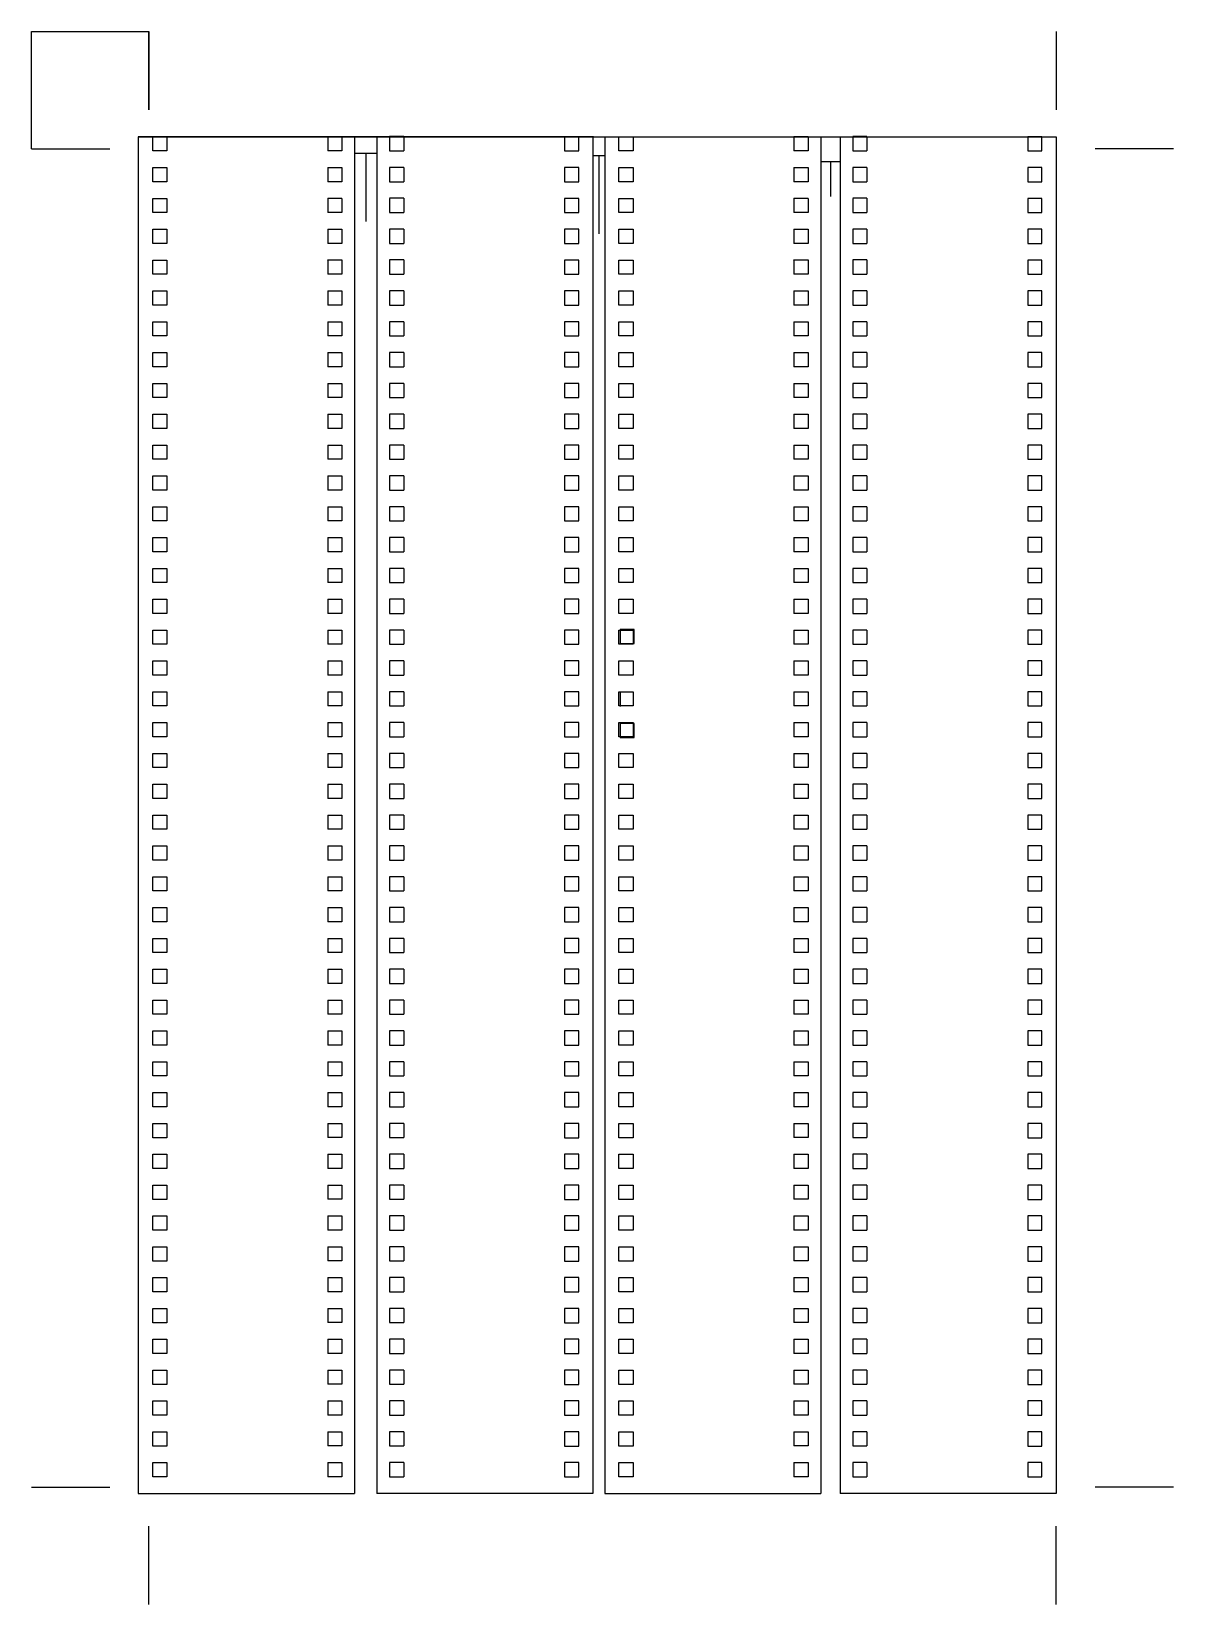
# Model space of a CAD drawing. Header units: millimetres. Extents: x 12 to 198, y -276 to -21.
import ezdxf

# ---------------------------------------------------------------- set-up
doc = ezdxf.new("R2010")
doc.units = ezdxf.units.MM
doc.linetypes.add('CENTERX2', pattern=[20.32, 12.7, -2.54, 2.54, -2.54])

msp = doc.modelspace()

# ---------------------------------------------------------------- linework, layer by layer
at = {"color": 7, "linetype": 'Continuous'}
for p, q in [((12.5, -40.34), (12.5, -21.29)), ((12.5, -21.29), (31.55, -21.29)), ((31.55, -21.29), (31.55, -33.99)), ((31.55, -33.99), (31.55, -21.29)), ((178.71, -21.29), (178.71, -33.99)), ((12.5, -40.34), (25.2, -40.34)), ((12.5, -40.34), (25.2, -40.34)), ((103.66, -38.37), (29.79, -38.37)), ((29.79, -38.37), (64.9, -38.37)), ((29.79, -38.37), (29.79, -58.37)), ((29.79, -38.37), (176.22, -38.37)), ((29.79, -38.37), (29.79, -258.37)), ((32.18, -38.37), (34.48, -38.37)), ((32.18, -38.37), (34.48, -38.37)), ((32.18, -40.67), (32.18, -38.37)), ((32.18, -38.37), (34.48, -38.37)), ((32.18, -38.37), (34.48, -38.37)), ((34.48, -40.67), (32.18, -40.67)), ((34.48, -38.37), (34.48, -40.67)), ((60.56, -38.37), (60.56, -38.35)), ((60.56, -38.35), (60.56, -40.65)), ((60.56, -38.37), (60.56, -38.35)), ((60.56, -38.35), (62.86, -38.35)), ((62.86, -40.65), (60.56, -40.65)), ((62.86, -38.35), (62.86, -38.37)), ((62.86, -38.37), (62.86, -40.65)), ((64.9, -38.37), (64.9, -58.37)), ((64.9, -38.37), (64.9, -258.37)), ((64.9, -38.37), (68.54, -38.37)), ((64.9, -38.37), (64.9, -41.04)), ((68.54, -38.37), (68.54, -258.37)), ((68.54, -38.37), (68.54, -41.04)), ((70.58, -38.35), (70.58, -38.37)), ((72.88, -38.35), (70.58, -38.35)), ((70.58, -38.37), (70.58, -40.65)), ((70.58, -40.65), (72.88, -40.65)), ((72.88, -38.37), (72.88, -38.35)), ((72.88, -38.35), (72.88, -40.65)), ((72.88, -38.37), (72.88, -38.35)), ((101.27, -38.37), (98.97, -38.37)), ((98.97, -38.37), (98.97, -40.67)), ((101.27, -38.37), (98.97, -38.37)), ((101.27, -38.37), (98.97, -38.37)), ((101.27, -38.37), (98.97, -38.37)), ((98.97, -40.67), (101.27, -40.67)), ((101.27, -40.67), (101.27, -38.37)), ((103.54, -38.37), (103.54, -258.37)), ((103.54, -38.37), (105.52, -38.37)), ((105.52, -38.37), (105.52, -258.37)), ((105.52, -38.37), (105.52, -41.4)), ((107.8, -38.37), (110.1, -38.37)), ((107.8, -38.37), (110.1, -38.37)), ((107.8, -40.67), (107.8, -38.37)), ((107.8, -38.37), (110.1, -38.37)), ((107.8, -38.37), (110.1, -38.37)), ((110.1, -40.67), (107.8, -40.67)), ((110.1, -38.37), (110.1, -40.67)), ((136.19, -38.37), (136.19, -38.35)), ((136.19, -38.35), (136.19, -40.65)), ((136.19, -38.37), (136.19, -38.35)), ((136.19, -38.35), (138.49, -38.35)), ((138.49, -40.65), (136.19, -40.65)), ((138.49, -38.35), (138.49, -38.37)), ((138.49, -38.37), (138.49, -40.65)), ((140.52, -38.37), (143.69, -38.37)), ((140.52, -38.37), (140.52, -42.37)), ((140.52, -38.37), (140.52, -258.37)), ((140.52, -38.37), (143.69, -38.37)), ((143.69, -38.37), (143.69, -42.37)), ((143.69, -38.37), (143.69, -258.37)), ((143.69, -38.37), (143.69, -40.5)), ((145.72, -38.35), (145.72, -38.37)), ((148.02, -38.35), (145.72, -38.35)), ((145.72, -38.37), (145.72, -40.65)), ((145.72, -40.65), (148.02, -40.65)), ((148.02, -38.37), (148.02, -38.35)), ((148.02, -38.35), (148.02, -40.65)), ((148.02, -38.37), (148.02, -38.35)), ((176.41, -38.37), (174.11, -38.37)), ((174.11, -38.37), (174.11, -40.67)), ((176.41, -38.37), (174.11, -38.37)), ((176.41, -38.37), (174.11, -38.37)), ((176.41, -38.37), (174.11, -38.37)), ((174.11, -40.67), (176.41, -40.67)), ((176.22, -38.37), (178.71, -38.37)), ((176.41, -40.67), (176.41, -38.37)), ((178.71, -38.37), (178.71, -258.37)), ((197.76, -40.34), (185.06, -40.34)), ((60.56, -43.35), (60.56, -45.65)), ((60.56, -43.35), (62.86, -43.35)), ((64.9, -41.04), (68.54, -41.04)), ((72.88, -43.35), (70.58, -43.35)), ((72.88, -43.35), (72.88, -45.65)), ((103.54, -41.4), (105.52, -41.4)), ((136.19, -43.35), (136.19, -45.65)), ((136.19, -43.35), (138.49, -43.35)), ((140.52, -42.37), (143.69, -42.37)), ((148.02, -43.35), (145.72, -43.35)), ((148.02, -43.35), (148.02, -45.65)), ((32.18, -45.67), (32.18, -43.37)), ((32.18, -43.37), (34.48, -43.37)), ((34.48, -45.67), (32.18, -45.67)), ((34.48, -43.37), (34.48, -45.67)), ((62.86, -45.65), (60.56, -45.65)), ((62.86, -43.37), (62.86, -45.65)), ((70.58, -43.37), (70.58, -45.65)), ((70.58, -45.65), (72.88, -45.65)), ((101.27, -43.37), (98.97, -43.37)), ((98.97, -43.37), (98.97, -45.67)), ((98.97, -45.67), (101.27, -45.67)), ((101.27, -45.67), (101.27, -43.37)), ((107.8, -45.67), (107.8, -43.37)), ((107.8, -43.37), (110.1, -43.37)), ((110.1, -45.67), (107.8, -45.67)), ((110.1, -43.37), (110.1, -45.67)), ((138.49, -45.65), (136.19, -45.65)), ((138.49, -43.37), (138.49, -45.65)), ((145.72, -43.37), (145.72, -45.65)), ((145.72, -45.65), (148.02, -45.65)), ((176.41, -43.37), (174.11, -43.37)), ((174.11, -43.37), (174.11, -45.67)), ((174.11, -45.67), (176.41, -45.67)), ((176.41, -45.67), (176.41, -43.37)), ((32.18, -50.67), (32.18, -48.37)), ((32.18, -48.37), (34.48, -48.37)), ((34.48, -48.37), (34.48, -50.67)), ((60.56, -48.35), (60.56, -50.65)), ((60.56, -48.35), (62.86, -48.35)), ((62.86, -48.37), (62.86, -50.65)), ((72.88, -48.35), (70.58, -48.35)), ((70.58, -48.37), (70.58, -50.65)), ((72.88, -48.35), (72.88, -50.65)), ((101.27, -48.37), (98.97, -48.37)), ((98.97, -48.37), (98.97, -50.67)), ((101.27, -50.67), (101.27, -48.37)), ((107.8, -50.67), (107.8, -48.37)), ((107.8, -48.37), (110.1, -48.37)), ((110.1, -48.37), (110.1, -50.67)), ((136.19, -48.35), (136.19, -50.65)), ((136.19, -48.35), (138.49, -48.35)), ((138.49, -48.37), (138.49, -50.65)), ((148.02, -48.35), (145.72, -48.35)), ((145.72, -48.37), (145.72, -50.65)), ((148.02, -48.35), (148.02, -50.65)), ((176.41, -48.37), (174.11, -48.37)), ((174.11, -48.37), (174.11, -50.67)), ((176.41, -50.67), (176.41, -48.37)), ((34.48, -50.67), (32.18, -50.67)), ((62.86, -50.65), (60.56, -50.65)), ((70.58, -50.65), (72.88, -50.65)), ((98.97, -50.67), (101.27, -50.67)), ((110.1, -50.67), (107.8, -50.67)), ((138.49, -50.65), (136.19, -50.65)), ((145.72, -50.65), (148.02, -50.65)), ((174.11, -50.67), (176.41, -50.67)), ((32.18, -55.67), (32.18, -53.37)), ((32.18, -53.37), (34.48, -53.37)), ((34.48, -53.37), (34.48, -55.67)), ((60.56, -53.35), (60.56, -55.65)), ((60.56, -53.35), (62.86, -53.35)), ((62.86, -53.37), (62.86, -55.65)), ((72.88, -53.35), (70.58, -53.35)), ((70.58, -53.37), (70.58, -55.65)), ((72.88, -53.35), (72.88, -55.65)), ((101.27, -53.37), (98.97, -53.37)), ((98.97, -53.37), (98.97, -55.67)), ((101.27, -55.67), (101.27, -53.37)), ((107.8, -55.67), (107.8, -53.37)), ((107.8, -53.37), (110.1, -53.37)), ((110.1, -53.37), (110.1, -55.67)), ((136.19, -53.35), (136.19, -55.65)), ((136.19, -53.35), (138.49, -53.35)), ((138.49, -53.37), (138.49, -55.65)), ((148.02, -53.35), (145.72, -53.35)), ((145.72, -53.37), (145.72, -55.65)), ((148.02, -53.35), (148.02, -55.65)), ((176.41, -53.37), (174.11, -53.37)), ((174.11, -53.37), (174.11, -55.67)), ((176.41, -55.67), (176.41, -53.37)), ((34.48, -55.67), (32.18, -55.67)), ((62.86, -55.65), (60.56, -55.65)), ((70.58, -55.65), (72.88, -55.65)), ((98.97, -55.67), (101.27, -55.67)), ((110.1, -55.67), (107.8, -55.67)), ((138.49, -55.65), (136.19, -55.65)), ((145.72, -55.65), (148.02, -55.65)), ((174.11, -55.67), (176.41, -55.67)), ((32.18, -58.37), (34.48, -58.37)), ((32.18, -58.37), (34.48, -58.37)), ((32.18, -60.67), (32.18, -58.37)), ((32.18, -58.37), (34.48, -58.37)), ((32.18, -58.37), (34.48, -58.37)), ((34.48, -58.37), (34.48, -60.67)), ((60.56, -58.37), (60.56, -58.35)), ((60.56, -58.35), (60.56, -60.65)), ((60.56, -58.37), (60.56, -58.35)), ((60.56, -58.35), (62.86, -58.35)), ((62.86, -58.35), (62.86, -58.37)), ((62.86, -58.37), (62.86, -60.65)), ((70.58, -58.35), (70.58, -58.37)), ((72.88, -58.35), (70.58, -58.35)), ((70.58, -58.37), (70.58, -60.65)), ((72.88, -58.37), (72.88, -58.35)), ((72.88, -58.35), (72.88, -60.65)), ((72.88, -58.37), (72.88, -58.35)), ((101.27, -58.37), (98.97, -58.37)), ((98.97, -58.37), (98.97, -60.67)), ((101.27, -58.37), (98.97, -58.37)), ((101.27, -58.37), (98.97, -58.37)), ((101.27, -58.37), (98.97, -58.37)), ((101.27, -60.67), (101.27, -58.37)), ((107.8, -58.37), (110.1, -58.37)), ((107.8, -58.37), (110.1, -58.37)), ((107.8, -60.67), (107.8, -58.37)), ((107.8, -58.37), (110.1, -58.37)), ((107.8, -58.37), (110.1, -58.37)), ((110.1, -58.37), (110.1, -60.67)), ((136.19, -58.37), (136.19, -58.35)), ((136.19, -58.35), (136.19, -60.65)), ((136.19, -58.37), (136.19, -58.35)), ((136.19, -58.35), (138.49, -58.35)), ((138.49, -58.35), (138.49, -58.37)), ((138.49, -58.37), (138.49, -60.65)), ((145.72, -58.35), (145.72, -58.37)), ((148.02, -58.35), (145.72, -58.35)), ((145.72, -58.37), (145.72, -60.65)), ((148.02, -58.37), (148.02, -58.35)), ((148.02, -58.35), (148.02, -60.65)), ((148.02, -58.37), (148.02, -58.35)), ((176.41, -58.37), (174.11, -58.37)), ((174.11, -58.37), (174.11, -60.67)), ((176.41, -58.37), (174.11, -58.37)), ((176.41, -58.37), (174.11, -58.37)), ((176.41, -58.37), (174.11, -58.37)), ((176.41, -60.67), (176.41, -58.37)), ((34.48, -60.67), (32.18, -60.67)), ((62.86, -60.65), (60.56, -60.65)), ((70.58, -60.65), (72.88, -60.65)), ((98.97, -60.67), (101.27, -60.67)), ((110.1, -60.67), (107.8, -60.67)), ((138.49, -60.65), (136.19, -60.65)), ((145.72, -60.65), (148.02, -60.65)), ((174.11, -60.67), (176.41, -60.67)), ((32.18, -65.67), (32.18, -63.37)), ((32.18, -63.37), (34.48, -63.37)), ((34.48, -63.37), (34.48, -65.67)), ((60.56, -63.35), (60.56, -65.65)), ((60.56, -63.35), (62.86, -63.35)), ((62.86, -63.37), (62.86, -65.65)), ((72.88, -63.35), (70.58, -63.35)), ((70.58, -63.37), (70.58, -65.65)), ((72.88, -63.35), (72.88, -65.65)), ((101.27, -63.37), (98.97, -63.37)), ((98.97, -63.37), (98.97, -65.67)), ((101.27, -65.67), (101.27, -63.37)), ((107.8, -65.67), (107.8, -63.37)), ((107.8, -63.37), (110.1, -63.37)), ((110.1, -63.37), (110.1, -65.67)), ((136.19, -63.35), (136.19, -65.65)), ((136.19, -63.35), (138.49, -63.35)), ((138.49, -63.37), (138.49, -65.65)), ((148.02, -63.35), (145.72, -63.35)), ((145.72, -63.37), (145.72, -65.65)), ((148.02, -63.35), (148.02, -65.65)), ((176.41, -63.37), (174.11, -63.37)), ((174.11, -63.37), (174.11, -65.67)), ((176.41, -65.67), (176.41, -63.37)), ((34.48, -65.67), (32.18, -65.67)), ((62.86, -65.65), (60.56, -65.65)), ((70.58, -65.65), (72.88, -65.65)), ((98.97, -65.67), (101.27, -65.67)), ((110.1, -65.67), (107.8, -65.67)), ((138.49, -65.65), (136.19, -65.65)), ((145.72, -65.65), (148.02, -65.65)), ((174.11, -65.67), (176.41, -65.67)), ((32.18, -70.67), (32.18, -68.37)), ((32.18, -68.37), (34.48, -68.37)), ((34.48, -68.37), (34.48, -70.67)), ((60.56, -68.35), (60.56, -70.65)), ((60.56, -68.35), (62.86, -68.35)), ((62.86, -68.37), (62.86, -70.65)), ((72.88, -68.35), (70.58, -68.35)), ((70.58, -68.37), (70.58, -70.65)), ((72.88, -68.35), (72.88, -70.65)), ((101.27, -68.37), (98.97, -68.37)), ((98.97, -68.37), (98.97, -70.67)), ((101.27, -70.67), (101.27, -68.37)), ((107.8, -70.67), (107.8, -68.37)), ((107.8, -68.37), (110.1, -68.37)), ((110.1, -68.37), (110.1, -70.67)), ((136.19, -68.35), (136.19, -70.65)), ((136.19, -68.35), (138.49, -68.35)), ((138.49, -68.37), (138.49, -70.65)), ((148.02, -68.35), (145.72, -68.35)), ((145.72, -68.37), (145.72, -70.65)), ((148.02, -68.35), (148.02, -70.65)), ((176.41, -68.37), (174.11, -68.37)), ((174.11, -68.37), (174.11, -70.67)), ((176.41, -70.67), (176.41, -68.37)), ((34.48, -70.67), (32.18, -70.67)), ((62.86, -70.65), (60.56, -70.65)), ((70.58, -70.65), (72.88, -70.65)), ((98.97, -70.67), (101.27, -70.67)), ((110.1, -70.67), (107.8, -70.67)), ((138.49, -70.65), (136.19, -70.65)), ((145.72, -70.65), (148.02, -70.65)), ((174.11, -70.67), (176.41, -70.67)), ((32.18, -75.67), (32.18, -73.37)), ((32.18, -73.37), (34.48, -73.37)), ((34.48, -73.37), (34.48, -75.67)), ((60.56, -73.35), (60.56, -75.65)), ((60.56, -73.35), (62.86, -73.35)), ((62.86, -73.37), (62.86, -75.65)), ((72.88, -73.35), (70.58, -73.35)), ((70.58, -73.37), (70.58, -75.65)), ((72.88, -73.35), (72.88, -75.65)), ((101.27, -73.37), (98.97, -73.37)), ((98.97, -73.37), (98.97, -75.67)), ((101.27, -75.67), (101.27, -73.37)), ((107.8, -75.67), (107.8, -73.37)), ((107.8, -73.37), (110.1, -73.37)), ((110.1, -73.37), (110.1, -75.67)), ((136.19, -73.35), (136.19, -75.65)), ((136.19, -73.35), (138.49, -73.35)), ((138.49, -73.37), (138.49, -75.65)), ((148.02, -73.35), (145.72, -73.35)), ((145.72, -73.37), (145.72, -75.65)), ((148.02, -73.35), (148.02, -75.65)), ((176.41, -73.37), (174.11, -73.37)), ((174.11, -73.37), (174.11, -75.67)), ((176.41, -75.67), (176.41, -73.37)), ((34.48, -75.67), (32.18, -75.67)), ((62.86, -75.65), (60.56, -75.65)), ((70.58, -75.65), (72.88, -75.65)), ((98.97, -75.67), (101.27, -75.67)), ((110.1, -75.67), (107.8, -75.67)), ((138.49, -75.65), (136.19, -75.65)), ((145.72, -75.65), (148.02, -75.65)), ((174.11, -75.67), (176.41, -75.67)), ((32.18, -78.37), (34.48, -78.37)), ((32.18, -78.37), (34.48, -78.37)), ((32.18, -80.67), (32.18, -78.37)), ((32.18, -78.37), (34.48, -78.37)), ((32.18, -78.37), (34.48, -78.37)), ((34.48, -78.37), (34.48, -80.67)), ((60.56, -78.37), (60.56, -78.35)), ((60.56, -78.35), (60.56, -80.65)), ((60.56, -78.37), (60.56, -78.35)), ((60.56, -78.35), (62.86, -78.35)), ((62.86, -78.35), (62.86, -78.37)), ((62.86, -78.37), (62.86, -80.65)), ((70.58, -78.35), (70.58, -78.37)), ((72.88, -78.35), (70.58, -78.35)), ((70.58, -78.37), (70.58, -80.65)), ((72.88, -78.37), (72.88, -78.35)), ((72.88, -78.35), (72.88, -80.65)), ((72.88, -78.37), (72.88, -78.35)), ((101.27, -78.37), (98.97, -78.37)), ((98.97, -78.37), (98.97, -80.67)), ((101.27, -78.37), (98.97, -78.37)), ((101.27, -78.37), (98.97, -78.37)), ((101.27, -78.37), (98.97, -78.37)), ((101.27, -80.67), (101.27, -78.37)), ((107.8, -78.37), (110.1, -78.37)), ((107.8, -78.37), (110.1, -78.37)), ((107.8, -80.67), (107.8, -78.37)), ((107.8, -78.37), (110.1, -78.37)), ((107.8, -78.37), (110.1, -78.37)), ((110.1, -78.37), (110.1, -80.67)), ((136.19, -78.37), (136.19, -78.35)), ((136.19, -78.35), (136.19, -80.65)), ((136.19, -78.37), (136.19, -78.35)), ((136.19, -78.35), (138.49, -78.35)), ((138.49, -78.35), (138.49, -78.37)), ((138.49, -78.37), (138.49, -80.65)), ((145.72, -78.35), (145.72, -78.37)), ((148.02, -78.35), (145.72, -78.35)), ((145.72, -78.37), (145.72, -80.65)), ((148.02, -78.37), (148.02, -78.35)), ((148.02, -78.35), (148.02, -80.65)), ((148.02, -78.37), (148.02, -78.35)), ((176.41, -78.37), (174.11, -78.37)), ((174.11, -78.37), (174.11, -80.67)), ((176.41, -78.37), (174.11, -78.37)), ((176.41, -78.37), (174.11, -78.37)), ((176.41, -78.37), (174.11, -78.37)), ((176.41, -80.67), (176.41, -78.37)), ((34.48, -80.67), (32.18, -80.67)), ((62.86, -80.65), (60.56, -80.65)), ((70.58, -80.65), (72.88, -80.65)), ((98.97, -80.67), (101.27, -80.67)), ((110.1, -80.67), (107.8, -80.67)), ((138.49, -80.65), (136.19, -80.65)), ((145.72, -80.65), (148.02, -80.65)), ((174.11, -80.67), (176.41, -80.67)), ((32.18, -85.67), (32.18, -83.37)), ((32.18, -83.37), (34.48, -83.37)), ((34.48, -83.37), (34.48, -85.67)), ((60.56, -83.35), (60.56, -85.65)), ((60.56, -83.35), (62.86, -83.35)), ((62.86, -83.37), (62.86, -85.65)), ((72.88, -83.35), (70.58, -83.35)), ((70.58, -83.37), (70.58, -85.65)), ((72.88, -83.35), (72.88, -85.65)), ((101.27, -83.37), (98.97, -83.37)), ((98.97, -83.37), (98.97, -85.67)), ((101.27, -85.67), (101.27, -83.37)), ((107.8, -85.67), (107.8, -83.37)), ((107.8, -83.37), (110.1, -83.37)), ((110.1, -83.37), (110.1, -85.67)), ((136.19, -83.35), (136.19, -85.65)), ((136.19, -83.35), (138.49, -83.35)), ((138.49, -83.37), (138.49, -85.65)), ((148.02, -83.35), (145.72, -83.35)), ((145.72, -83.37), (145.72, -85.65)), ((148.02, -83.35), (148.02, -85.65)), ((176.41, -83.37), (174.11, -83.37)), ((174.11, -83.37), (174.11, -85.67)), ((176.41, -85.67), (176.41, -83.37)), ((34.48, -85.67), (32.18, -85.67)), ((62.86, -85.65), (60.56, -85.65)), ((70.58, -85.65), (72.88, -85.65)), ((98.97, -85.67), (101.27, -85.67)), ((110.1, -85.67), (107.8, -85.67)), ((138.49, -85.65), (136.19, -85.65)), ((145.72, -85.65), (148.02, -85.65)), ((174.11, -85.67), (176.41, -85.67)), ((32.18, -90.67), (32.18, -88.37)), ((32.18, -88.37), (34.48, -88.37)), ((34.48, -88.37), (34.48, -90.67)), ((60.56, -88.35), (60.56, -90.65)), ((60.56, -88.35), (62.86, -88.35)), ((62.86, -88.37), (62.86, -90.65)), ((72.88, -88.35), (70.58, -88.35)), ((70.58, -88.37), (70.58, -90.65)), ((72.88, -88.35), (72.88, -90.65)), ((101.27, -88.37), (98.97, -88.37)), ((98.97, -88.37), (98.97, -90.67)), ((101.27, -90.67), (101.27, -88.37)), ((107.8, -90.67), (107.8, -88.37)), ((107.8, -88.37), (110.1, -88.37)), ((110.1, -88.37), (110.1, -90.67)), ((136.19, -88.35), (136.19, -90.65)), ((136.19, -88.35), (138.49, -88.35)), ((138.49, -88.37), (138.49, -90.65)), ((148.02, -88.35), (145.72, -88.35)), ((145.72, -88.37), (145.72, -90.65)), ((148.02, -88.35), (148.02, -90.65)), ((176.41, -88.37), (174.11, -88.37)), ((174.11, -88.37), (174.11, -90.67)), ((176.41, -90.67), (176.41, -88.37)), ((34.48, -90.67), (32.18, -90.67)), ((62.86, -90.65), (60.56, -90.65)), ((70.58, -90.65), (72.88, -90.65)), ((98.97, -90.67), (101.27, -90.67)), ((110.1, -90.67), (107.8, -90.67)), ((138.49, -90.65), (136.19, -90.65)), ((145.72, -90.65), (148.02, -90.65)), ((174.11, -90.67), (176.41, -90.67)), ((32.18, -95.67), (32.18, -93.37)), ((32.18, -93.37), (34.48, -93.37)), ((34.48, -93.37), (34.48, -95.67)), ((60.56, -93.35), (60.56, -95.65)), ((60.56, -93.35), (62.86, -93.35)), ((62.86, -93.37), (62.86, -95.65)), ((72.88, -93.35), (70.58, -93.35)), ((70.58, -93.37), (70.58, -95.65)), ((72.88, -93.35), (72.88, -95.65)), ((101.27, -93.37), (98.97, -93.37)), ((98.97, -93.37), (98.97, -95.67)), ((101.27, -95.67), (101.27, -93.37)), ((107.8, -95.67), (107.8, -93.37)), ((107.8, -93.37), (110.1, -93.37)), ((110.1, -93.37), (110.1, -95.67)), ((136.19, -93.35), (136.19, -95.65)), ((136.19, -93.35), (138.49, -93.35)), ((138.49, -93.37), (138.49, -95.65)), ((148.02, -93.35), (145.72, -93.35)), ((145.72, -93.37), (145.72, -95.65)), ((148.02, -93.35), (148.02, -95.65)), ((176.41, -93.37), (174.11, -93.37)), ((174.11, -93.37), (174.11, -95.67)), ((176.41, -95.67), (176.41, -93.37)), ((34.48, -95.67), (32.18, -95.67)), ((62.86, -95.65), (60.56, -95.65)), ((70.58, -95.65), (72.88, -95.65)), ((98.97, -95.67), (101.27, -95.67)), ((110.1, -95.67), (107.8, -95.67)), ((138.49, -95.65), (136.19, -95.65)), ((145.72, -95.65), (148.02, -95.65)), ((174.11, -95.67), (176.41, -95.67)), ((32.18, -98.37), (34.48, -98.37)), ((32.18, -98.37), (34.48, -98.37)), ((32.18, -100.67), (32.18, -98.37)), ((32.18, -98.37), (34.48, -98.37)), ((32.18, -98.37), (34.48, -98.37)), ((34.48, -98.37), (34.48, -100.67)), ((60.56, -98.37), (60.56, -98.35)), ((60.56, -98.35), (60.56, -100.65)), ((60.56, -98.37), (60.56, -98.35)), ((60.56, -98.35), (62.86, -98.35)), ((62.86, -98.35), (62.86, -98.37)), ((62.86, -98.37), (62.86, -100.65)), ((70.58, -98.35), (70.58, -98.37)), ((72.88, -98.35), (70.58, -98.35)), ((70.58, -98.37), (70.58, -100.65)), ((72.88, -98.37), (72.88, -98.35)), ((72.88, -98.35), (72.88, -100.65)), ((72.88, -98.37), (72.88, -98.35)), ((101.27, -98.37), (98.97, -98.37)), ((98.97, -98.37), (98.97, -100.67)), ((101.27, -98.37), (98.97, -98.37)), ((101.27, -98.37), (98.97, -98.37)), ((101.27, -98.37), (98.97, -98.37)), ((101.27, -100.67), (101.27, -98.37)), ((107.8, -98.37), (110.1, -98.37)), ((107.8, -98.37), (110.1, -98.37)), ((107.8, -100.67), (107.8, -98.37)), ((107.8, -98.37), (110.1, -98.37)), ((107.8, -98.37), (110.1, -98.37)), ((110.1, -98.37), (110.1, -100.67)), ((136.19, -98.37), (136.19, -98.35)), ((136.19, -98.35), (136.19, -100.65)), ((136.19, -98.37), (136.19, -98.35)), ((136.19, -98.35), (138.49, -98.35)), ((138.49, -98.35), (138.49, -98.37)), ((138.49, -98.37), (138.49, -100.65)), ((145.72, -98.35), (145.72, -98.37)), ((148.02, -98.35), (145.72, -98.35)), ((145.72, -98.37), (145.72, -100.65)), ((148.02, -98.37), (148.02, -98.35)), ((148.02, -98.35), (148.02, -100.65)), ((148.02, -98.37), (148.02, -98.35)), ((176.41, -98.37), (174.11, -98.37)), ((174.11, -98.37), (174.11, -100.67)), ((176.41, -98.37), (174.11, -98.37)), ((176.41, -98.37), (174.11, -98.37)), ((176.41, -98.37), (174.11, -98.37)), ((176.41, -100.67), (176.41, -98.37)), ((34.48, -100.67), (32.18, -100.67)), ((62.86, -100.65), (60.56, -100.65)), ((70.58, -100.65), (72.88, -100.65)), ((98.97, -100.67), (101.27, -100.67)), ((110.1, -100.67), (107.8, -100.67)), ((138.49, -100.65), (136.19, -100.65)), ((145.72, -100.65), (148.02, -100.65)), ((174.11, -100.67), (176.41, -100.67)), ((32.18, -105.67), (32.18, -103.37)), ((32.18, -103.37), (34.48, -103.37)), ((34.48, -103.37), (34.48, -105.67)), ((60.56, -103.35), (60.56, -105.65)), ((60.56, -103.35), (62.86, -103.35)), ((62.86, -103.37), (62.86, -105.65)), ((72.88, -103.35), (70.58, -103.35)), ((70.58, -103.37), (70.58, -105.65)), ((72.88, -103.35), (72.88, -105.65)), ((101.27, -103.37), (98.97, -103.37)), ((98.97, -103.37), (98.97, -105.67)), ((101.27, -105.67), (101.27, -103.37)), ((107.8, -105.67), (107.8, -103.37)), ((107.8, -103.37), (110.1, -103.37)), ((110.1, -103.37), (110.1, -105.67)), ((136.19, -103.35), (136.19, -105.65)), ((136.19, -103.35), (138.49, -103.35)), ((138.49, -103.37), (138.49, -105.65)), ((148.02, -103.35), (145.72, -103.35)), ((145.72, -103.37), (145.72, -105.65)), ((148.02, -103.35), (148.02, -105.65)), ((176.41, -103.37), (174.11, -103.37)), ((174.11, -103.37), (174.11, -105.67)), ((176.41, -105.67), (176.41, -103.37)), ((34.48, -105.67), (32.18, -105.67)), ((62.86, -105.65), (60.56, -105.65)), ((70.58, -105.65), (72.88, -105.65)), ((98.97, -105.67), (101.27, -105.67)), ((110.1, -105.67), (107.8, -105.67)), ((138.49, -105.65), (136.19, -105.65)), ((145.72, -105.65), (148.02, -105.65)), ((174.11, -105.67), (176.41, -105.67)), ((32.18, -110.67), (32.18, -108.37)), ((32.18, -108.37), (34.48, -108.37)), ((34.48, -108.37), (34.48, -110.67)), ((60.56, -108.35), (60.56, -110.65)), ((60.56, -108.35), (62.86, -108.35)), ((62.86, -108.37), (62.86, -110.65)), ((72.88, -108.35), (70.58, -108.35)), ((70.58, -108.37), (70.58, -110.65)), ((72.88, -108.35), (72.88, -110.65)), ((101.27, -108.37), (98.97, -108.37)), ((98.97, -108.37), (98.97, -110.67)), ((101.27, -110.67), (101.27, -108.37)), ((107.8, -110.67), (107.8, -108.37)), ((107.8, -108.37), (110.1, -108.37)), ((110.1, -108.37), (110.1, -110.67)), ((136.19, -108.35), (136.19, -110.65)), ((136.19, -108.35), (138.49, -108.35)), ((138.49, -108.37), (138.49, -110.65)), ((148.02, -108.35), (145.72, -108.35)), ((145.72, -108.37), (145.72, -110.65)), ((148.02, -108.35), (148.02, -110.65)), ((176.41, -108.37), (174.11, -108.37)), ((174.11, -108.37), (174.11, -110.67)), ((176.41, -110.67), (176.41, -108.37)), ((34.48, -110.67), (32.18, -110.67)), ((62.86, -110.65), (60.56, -110.65)), ((70.58, -110.65), (72.88, -110.65)), ((98.97, -110.67), (101.27, -110.67)), ((110.1, -110.67), (107.8, -110.67)), ((138.49, -110.65), (136.19, -110.65)), ((145.72, -110.65), (148.02, -110.65)), ((174.11, -110.67), (176.41, -110.67)), ((32.18, -115.67), (32.18, -113.37)), ((32.18, -113.37), (34.48, -113.37)), ((34.48, -113.37), (34.48, -115.67)), ((60.56, -113.35), (60.56, -115.65)), ((60.56, -113.35), (62.86, -113.35)), ((62.86, -113.37), (62.86, -115.65)), ((72.88, -113.35), (70.58, -113.35)), ((70.58, -113.37), (70.58, -115.65)), ((72.88, -113.35), (72.88, -115.65)), ((101.27, -113.37), (98.97, -113.37)), ((98.97, -113.37), (98.97, -115.67)), ((101.27, -115.67), (101.27, -113.37)), ((107.8, -115.67), (107.8, -113.37)), ((107.8, -113.37), (110.1, -113.37)), ((110.1, -113.37), (110.1, -115.67)), ((136.19, -113.35), (136.19, -115.65)), ((136.19, -113.35), (138.49, -113.35)), ((138.49, -113.37), (138.49, -115.65)), ((148.02, -113.35), (145.72, -113.35)), ((145.72, -113.37), (145.72, -115.65)), ((148.02, -113.35), (148.02, -115.65)), ((176.41, -113.37), (174.11, -113.37)), ((174.11, -113.37), (174.11, -115.67)), ((176.41, -115.67), (176.41, -113.37)), ((34.48, -115.67), (32.18, -115.67)), ((62.86, -115.65), (60.56, -115.65)), ((70.58, -115.65), (72.88, -115.65)), ((98.97, -115.67), (101.27, -115.67)), ((110.1, -115.67), (107.8, -115.67)), ((138.49, -115.65), (136.19, -115.65)), ((145.72, -115.65), (148.02, -115.65)), ((174.11, -115.67), (176.41, -115.67)), ((32.18, -118.37), (34.48, -118.37)), ((32.18, -118.37), (34.48, -118.37)), ((32.18, -120.67), (32.18, -118.37)), ((32.18, -118.37), (34.48, -118.37)), ((32.18, -118.37), (34.48, -118.37)), ((34.48, -118.37), (34.48, -120.67)), ((60.56, -118.37), (60.56, -118.35)), ((60.56, -118.35), (60.56, -120.65)), ((60.56, -118.37), (60.56, -118.35)), ((60.56, -118.35), (62.86, -118.35)), ((62.86, -118.35), (62.86, -118.37)), ((62.86, -118.37), (62.86, -120.65)), ((70.58, -118.35), (70.58, -118.37)), ((72.88, -118.35), (70.58, -118.35)), ((70.58, -118.37), (70.58, -120.65)), ((72.88, -118.37), (72.88, -118.35)), ((72.88, -118.35), (72.88, -120.65)), ((72.88, -118.37), (72.88, -118.35)), ((101.27, -118.37), (98.97, -118.37)), ((98.97, -118.37), (98.97, -120.67)), ((101.27, -118.37), (98.97, -118.37)), ((101.27, -118.37), (98.97, -118.37)), ((101.27, -118.37), (98.97, -118.37)), ((101.27, -120.67), (101.27, -118.37)), ((107.8, -118.37), (110.1, -118.37)), ((107.8, -118.37), (110.1, -118.37)), ((107.8, -120.67), (107.8, -118.37)), ((107.8, -118.37), (110.1, -118.37)), ((107.8, -118.37), (110.1, -118.37)), ((107.98, -118.26), (107.98, -120.56)), ((110.28, -118.26), (107.98, -118.26)), ((107.98, -118.26), (107.98, -120.56)), ((110.28, -118.26), (107.98, -118.26)), ((110.1, -118.37), (110.1, -120.67)), ((110.28, -120.56), (110.28, -118.26)), ((110.28, -120.56), (110.28, -118.26)), ((136.19, -118.37), (136.19, -118.35)), ((136.19, -118.35), (136.19, -120.65)), ((136.19, -118.37), (136.19, -118.35)), ((136.19, -118.35), (138.49, -118.35)), ((138.49, -118.35), (138.49, -118.37)), ((138.49, -118.37), (138.49, -120.65)), ((145.72, -118.35), (145.72, -118.37)), ((148.02, -118.35), (145.72, -118.35)), ((145.72, -118.37), (145.72, -120.65)), ((148.02, -118.37), (148.02, -118.35)), ((148.02, -118.35), (148.02, -120.65)), ((148.02, -118.37), (148.02, -118.35)), ((176.41, -118.37), (174.11, -118.37)), ((174.11, -118.37), (174.11, -120.67)), ((176.41, -118.37), (174.11, -118.37)), ((176.41, -118.37), (174.11, -118.37)), ((176.41, -118.37), (174.11, -118.37)), ((176.41, -120.67), (176.41, -118.37)), ((34.48, -120.67), (32.18, -120.67)), ((62.86, -120.65), (60.56, -120.65)), ((70.58, -120.65), (72.88, -120.65)), ((98.97, -120.67), (101.27, -120.67)), ((110.1, -120.67), (107.8, -120.67)), ((107.98, -120.56), (110.28, -120.56)), ((107.98, -120.56), (110.28, -120.56)), ((138.49, -120.65), (136.19, -120.65)), ((145.72, -120.65), (148.02, -120.65)), ((174.11, -120.67), (176.41, -120.67)), ((32.18, -125.67), (32.18, -123.37)), ((32.18, -123.37), (34.48, -123.37)), ((34.48, -123.37), (34.48, -125.67)), ((60.56, -123.35), (60.56, -125.65)), ((60.56, -123.35), (62.86, -123.35)), ((62.86, -123.37), (62.86, -125.65)), ((72.88, -123.35), (70.58, -123.35)), ((70.58, -123.37), (70.58, -125.65)), ((72.88, -123.35), (72.88, -125.65)), ((101.27, -123.37), (98.97, -123.37)), ((98.97, -123.37), (98.97, -125.67)), ((101.27, -125.67), (101.27, -123.37)), ((107.8, -125.67), (107.8, -123.37)), ((107.8, -123.37), (110.1, -123.37)), ((110.1, -123.37), (110.1, -125.67)), ((136.19, -123.35), (136.19, -125.65)), ((136.19, -123.35), (138.49, -123.35)), ((138.49, -123.37), (138.49, -125.65)), ((148.02, -123.35), (145.72, -123.35)), ((145.72, -123.37), (145.72, -125.65)), ((148.02, -123.35), (148.02, -125.65)), ((176.41, -123.37), (174.11, -123.37)), ((174.11, -123.37), (174.11, -125.67)), ((176.41, -125.67), (176.41, -123.37)), ((34.48, -125.67), (32.18, -125.67)), ((62.86, -125.65), (60.56, -125.65)), ((70.58, -125.65), (72.88, -125.65)), ((98.97, -125.67), (101.27, -125.67)), ((110.1, -125.67), (107.8, -125.67)), ((138.49, -125.65), (136.19, -125.65)), ((145.72, -125.65), (148.02, -125.65)), ((174.11, -125.67), (176.41, -125.67)), ((32.18, -130.67), (32.18, -128.37)), ((32.18, -128.37), (34.48, -128.37)), ((34.48, -128.37), (34.48, -130.67)), ((60.56, -128.35), (60.56, -130.65)), ((60.56, -128.35), (62.86, -128.35)), ((62.86, -128.37), (62.86, -130.65)), ((72.88, -128.35), (70.58, -128.35)), ((70.58, -128.37), (70.58, -130.65)), ((72.88, -128.35), (72.88, -130.65)), ((101.27, -128.37), (98.97, -128.37)), ((98.97, -128.37), (98.97, -130.67)), ((101.27, -130.67), (101.27, -128.37)), ((107.8, -130.67), (107.8, -128.37)), ((107.8, -128.37), (110.1, -128.37)), ((108.02, -128.46), (108.02, -130.76)), ((110.1, -128.37), (110.1, -130.67)), ((136.19, -128.35), (136.19, -130.65)), ((136.19, -128.35), (138.49, -128.35)), ((138.49, -128.37), (138.49, -130.65)), ((148.02, -128.35), (145.72, -128.35)), ((145.72, -128.37), (145.72, -130.65)), ((148.02, -128.35), (148.02, -130.65)), ((176.41, -128.37), (174.11, -128.37)), ((174.11, -128.37), (174.11, -130.67)), ((176.41, -130.67), (176.41, -128.37)), ((34.48, -130.67), (32.18, -130.67)), ((62.86, -130.65), (60.56, -130.65)), ((70.58, -130.65), (72.88, -130.65)), ((98.97, -130.67), (101.27, -130.67)), ((110.1, -130.67), (107.8, -130.67)), ((138.49, -130.65), (136.19, -130.65)), ((145.72, -130.65), (148.02, -130.65)), ((174.11, -130.67), (176.41, -130.67)), ((32.18, -135.67), (32.18, -133.37)), ((32.18, -133.37), (34.48, -133.37)), ((34.48, -133.37), (34.48, -135.67)), ((60.56, -133.35), (60.56, -135.65)), ((60.56, -133.35), (62.86, -133.35)), ((62.86, -133.37), (62.86, -135.65)), ((72.88, -133.35), (70.58, -133.35)), ((70.58, -133.37), (70.58, -135.65)), ((72.88, -133.35), (72.88, -135.65)), ((101.27, -133.37), (98.97, -133.37)), ((98.97, -133.37), (98.97, -135.67)), ((101.27, -135.67), (101.27, -133.37)), ((107.8, -135.67), (107.8, -133.37)), ((107.8, -133.37), (110.1, -133.37)), ((107.98, -133.5), (107.98, -135.8)), ((110.28, -133.5), (107.98, -133.5)), ((107.98, -133.5), (107.98, -135.8)), ((110.28, -133.5), (107.98, -133.5)), ((110.1, -133.37), (110.1, -135.67)), ((110.28, -135.8), (110.28, -133.5)), ((110.28, -135.8), (110.28, -133.5)), ((136.19, -133.35), (136.19, -135.65)), ((136.19, -133.35), (138.49, -133.35)), ((138.49, -133.37), (138.49, -135.65)), ((148.02, -133.35), (145.72, -133.35)), ((145.72, -133.37), (145.72, -135.65)), ((148.02, -133.35), (148.02, -135.65)), ((176.41, -133.37), (174.11, -133.37)), ((174.11, -133.37), (174.11, -135.67)), ((176.41, -135.67), (176.41, -133.37)), ((34.48, -135.67), (32.18, -135.67)), ((62.86, -135.65), (60.56, -135.65)), ((70.58, -135.65), (72.88, -135.65)), ((98.97, -135.67), (101.27, -135.67)), ((110.1, -135.67), (107.8, -135.67)), ((107.98, -135.8), (110.28, -135.8)), ((107.98, -135.8), (110.28, -135.8)), ((138.49, -135.65), (136.19, -135.65)), ((145.72, -135.65), (148.02, -135.65)), ((174.11, -135.67), (176.41, -135.67)), ((32.18, -138.37), (34.48, -138.37)), ((32.18, -138.37), (34.48, -138.37)), ((32.18, -140.67), (32.18, -138.37)), ((32.18, -138.37), (34.48, -138.37)), ((32.18, -138.37), (34.48, -138.37)), ((34.48, -138.37), (34.48, -140.67)), ((60.56, -138.37), (60.56, -138.35)), ((60.56, -138.35), (60.56, -140.65)), ((60.56, -138.37), (60.56, -138.35)), ((60.56, -138.35), (62.86, -138.35)), ((62.86, -138.35), (62.86, -138.37)), ((62.86, -138.37), (62.86, -140.65)), ((70.58, -138.35), (70.58, -138.37)), ((72.88, -138.35), (70.58, -138.35)), ((70.58, -138.37), (70.58, -140.65)), ((72.88, -138.37), (72.88, -138.35)), ((72.88, -138.35), (72.88, -140.65)), ((72.88, -138.37), (72.88, -138.35)), ((101.27, -138.37), (98.97, -138.37)), ((98.97, -138.37), (98.97, -140.67)), ((101.27, -138.37), (98.97, -138.37)), ((101.27, -138.37), (98.97, -138.37)), ((101.27, -138.37), (98.97, -138.37)), ((101.27, -140.67), (101.27, -138.37)), ((107.8, -138.37), (110.1, -138.37)), ((107.8, -138.37), (110.1, -138.37)), ((107.8, -140.67), (107.8, -138.37)), ((107.8, -138.37), (110.1, -138.37)), ((107.8, -138.37), (110.1, -138.37)), ((110.1, -138.37), (110.1, -140.67)), ((136.19, -138.37), (136.19, -138.35)), ((136.19, -138.35), (136.19, -140.65)), ((136.19, -138.37), (136.19, -138.35)), ((136.19, -138.35), (138.49, -138.35)), ((138.49, -138.35), (138.49, -138.37)), ((138.49, -138.37), (138.49, -140.65)), ((145.72, -138.35), (145.72, -138.37)), ((148.02, -138.35), (145.72, -138.35)), ((145.72, -138.37), (145.72, -140.65)), ((148.02, -138.37), (148.02, -138.35)), ((148.02, -138.35), (148.02, -140.65)), ((148.02, -138.37), (148.02, -138.35)), ((176.41, -138.37), (174.11, -138.37)), ((174.11, -138.37), (174.11, -140.67)), ((176.41, -138.37), (174.11, -138.37)), ((176.41, -138.37), (174.11, -138.37)), ((176.41, -138.37), (174.11, -138.37)), ((176.41, -140.67), (176.41, -138.37)), ((34.48, -140.67), (32.18, -140.67)), ((62.86, -140.65), (60.56, -140.65)), ((70.58, -140.65), (72.88, -140.65)), ((98.97, -140.67), (101.27, -140.67)), ((110.1, -140.67), (107.8, -140.67)), ((138.49, -140.65), (136.19, -140.65)), ((145.72, -140.65), (148.02, -140.65)), ((174.11, -140.67), (176.41, -140.67)), ((32.18, -145.67), (32.18, -143.37)), ((32.18, -143.37), (34.48, -143.37)), ((34.48, -143.37), (34.48, -145.67)), ((60.56, -143.35), (60.56, -145.65)), ((60.56, -143.35), (62.86, -143.35)), ((62.86, -143.37), (62.86, -145.65)), ((72.88, -143.35), (70.58, -143.35)), ((70.58, -143.37), (70.58, -145.65)), ((72.88, -143.35), (72.88, -145.65)), ((101.27, -143.37), (98.97, -143.37)), ((98.97, -143.37), (98.97, -145.67)), ((101.27, -145.67), (101.27, -143.37)), ((107.8, -145.67), (107.8, -143.37)), ((107.8, -143.37), (110.1, -143.37)), ((110.1, -143.37), (110.1, -145.67)), ((136.19, -143.35), (136.19, -145.65)), ((136.19, -143.35), (138.49, -143.35)), ((138.49, -143.37), (138.49, -145.65)), ((148.02, -143.35), (145.72, -143.35)), ((145.72, -143.37), (145.72, -145.65)), ((148.02, -143.35), (148.02, -145.65)), ((176.41, -143.37), (174.11, -143.37)), ((174.11, -143.37), (174.11, -145.67)), ((176.41, -145.67), (176.41, -143.37)), ((34.48, -145.67), (32.18, -145.67)), ((62.86, -145.65), (60.56, -145.65)), ((70.58, -145.65), (72.88, -145.65)), ((98.97, -145.67), (101.27, -145.67)), ((110.1, -145.67), (107.8, -145.67)), ((138.49, -145.65), (136.19, -145.65)), ((145.72, -145.65), (148.02, -145.65)), ((174.11, -145.67), (176.41, -145.67)), ((32.18, -150.67), (32.18, -148.37)), ((32.18, -148.37), (34.48, -148.37)), ((34.48, -148.37), (34.48, -150.67)), ((60.56, -148.35), (60.56, -150.65)), ((60.56, -148.35), (62.86, -148.35)), ((62.86, -148.37), (62.86, -150.65)), ((72.88, -148.35), (70.58, -148.35)), ((70.58, -148.37), (70.58, -150.65)), ((72.88, -148.35), (72.88, -150.65)), ((101.27, -148.37), (98.97, -148.37)), ((98.97, -148.37), (98.97, -150.67)), ((101.27, -150.67), (101.27, -148.37)), ((107.8, -150.67), (107.8, -148.37)), ((107.8, -148.37), (110.1, -148.37)), ((110.1, -148.37), (110.1, -150.67)), ((136.19, -148.35), (136.19, -150.65)), ((136.19, -148.35), (138.49, -148.35)), ((138.49, -148.37), (138.49, -150.65)), ((148.02, -148.35), (145.72, -148.35)), ((145.72, -148.37), (145.72, -150.65)), ((148.02, -148.35), (148.02, -150.65)), ((176.41, -148.37), (174.11, -148.37)), ((174.11, -148.37), (174.11, -150.67)), ((176.41, -150.67), (176.41, -148.37)), ((34.48, -150.67), (32.18, -150.67)), ((62.86, -150.65), (60.56, -150.65)), ((70.58, -150.65), (72.88, -150.65)), ((98.97, -150.67), (101.27, -150.67)), ((110.1, -150.67), (107.8, -150.67)), ((138.49, -150.65), (136.19, -150.65)), ((145.72, -150.65), (148.02, -150.65)), ((174.11, -150.67), (176.41, -150.67)), ((32.18, -155.67), (32.18, -153.37)), ((32.18, -153.37), (34.48, -153.37)), ((34.48, -153.37), (34.48, -155.67)), ((60.56, -153.35), (60.56, -155.65)), ((60.56, -153.35), (62.86, -153.35)), ((62.86, -153.37), (62.86, -155.65)), ((72.88, -153.35), (70.58, -153.35)), ((70.58, -153.37), (70.58, -155.65)), ((72.88, -153.35), (72.88, -155.65)), ((101.27, -153.37), (98.97, -153.37)), ((98.97, -153.37), (98.97, -155.67)), ((101.27, -155.67), (101.27, -153.37)), ((107.8, -155.67), (107.8, -153.37)), ((107.8, -153.37), (110.1, -153.37)), ((110.1, -153.37), (110.1, -155.67)), ((136.19, -153.35), (136.19, -155.65)), ((136.19, -153.35), (138.49, -153.35)), ((138.49, -153.37), (138.49, -155.65)), ((148.02, -153.35), (145.72, -153.35)), ((145.72, -153.37), (145.72, -155.65)), ((148.02, -153.35), (148.02, -155.65)), ((176.41, -153.37), (174.11, -153.37)), ((174.11, -153.37), (174.11, -155.67)), ((176.41, -155.67), (176.41, -153.37)), ((34.48, -155.67), (32.18, -155.67)), ((62.86, -155.65), (60.56, -155.65)), ((70.58, -155.65), (72.88, -155.65)), ((98.97, -155.67), (101.27, -155.67)), ((110.1, -155.67), (107.8, -155.67)), ((138.49, -155.65), (136.19, -155.65)), ((145.72, -155.65), (148.02, -155.65)), ((174.11, -155.67), (176.41, -155.67)), ((32.18, -158.37), (34.48, -158.37)), ((32.18, -158.37), (34.48, -158.37)), ((32.18, -160.67), (32.18, -158.37)), ((32.18, -158.37), (34.48, -158.37)), ((32.18, -158.37), (34.48, -158.37)), ((34.48, -160.67), (32.18, -160.67)), ((34.48, -158.37), (34.48, -160.67)), ((60.56, -158.37), (60.56, -158.35)), ((60.56, -158.35), (60.56, -160.65)), ((60.56, -158.37), (60.56, -158.35)), ((60.56, -158.35), (62.86, -158.35)), ((62.86, -160.65), (60.56, -160.65)), ((62.86, -158.35), (62.86, -158.37)), ((62.86, -158.37), (62.86, -160.65)), ((70.58, -158.35), (70.58, -158.37)), ((72.88, -158.35), (70.58, -158.35)), ((70.58, -158.37), (70.58, -160.65)), ((70.58, -160.65), (72.88, -160.65)), ((72.88, -158.37), (72.88, -158.35)), ((72.88, -158.35), (72.88, -160.65)), ((72.88, -158.37), (72.88, -158.35)), ((101.27, -158.37), (98.97, -158.37)), ((98.97, -158.37), (98.97, -160.67)), ((101.27, -158.37), (98.97, -158.37)), ((101.27, -158.37), (98.97, -158.37)), ((101.27, -158.37), (98.97, -158.37)), ((98.97, -160.67), (101.27, -160.67)), ((101.27, -160.67), (101.27, -158.37)), ((107.8, -158.37), (110.1, -158.37)), ((107.8, -158.37), (110.1, -158.37)), ((107.8, -160.67), (107.8, -158.37)), ((107.8, -158.37), (110.1, -158.37)), ((107.8, -158.37), (110.1, -158.37)), ((110.1, -160.67), (107.8, -160.67)), ((110.1, -158.37), (110.1, -160.67)), ((136.19, -158.37), (136.19, -158.35)), ((136.19, -158.35), (136.19, -160.65)), ((136.19, -158.37), (136.19, -158.35)), ((136.19, -158.35), (138.49, -158.35)), ((138.49, -160.65), (136.19, -160.65)), ((138.49, -158.35), (138.49, -158.37)), ((138.49, -158.37), (138.49, -160.65)), ((145.72, -158.35), (145.72, -158.37)), ((148.02, -158.35), (145.72, -158.35)), ((145.72, -158.37), (145.72, -160.65)), ((145.72, -160.65), (148.02, -160.65)), ((148.02, -158.37), (148.02, -158.35)), ((148.02, -158.35), (148.02, -160.65)), ((148.02, -158.37), (148.02, -158.35)), ((176.41, -158.37), (174.11, -158.37)), ((174.11, -158.37), (174.11, -160.67)), ((176.41, -158.37), (174.11, -158.37)), ((176.41, -158.37), (174.11, -158.37)), ((176.41, -158.37), (174.11, -158.37)), ((174.11, -160.67), (176.41, -160.67)), ((176.41, -160.67), (176.41, -158.37)), ((32.18, -165.67), (32.18, -163.37)), ((32.18, -163.37), (34.48, -163.37)), ((34.48, -165.67), (32.18, -165.67)), ((34.48, -163.37), (34.48, -165.67)), ((60.56, -163.35), (60.56, -165.65)), ((60.56, -163.35), (62.86, -163.35)), ((62.86, -165.65), (60.56, -165.65)), ((62.86, -163.37), (62.86, -165.65)), ((72.88, -163.35), (70.58, -163.35)), ((70.58, -163.37), (70.58, -165.65)), ((70.58, -165.65), (72.88, -165.65)), ((72.88, -163.35), (72.88, -165.65)), ((101.27, -163.37), (98.97, -163.37)), ((98.97, -163.37), (98.97, -165.67)), ((98.97, -165.67), (101.27, -165.67)), ((101.27, -165.67), (101.27, -163.37)), ((107.8, -165.67), (107.8, -163.37)), ((107.8, -163.37), (110.1, -163.37)), ((110.1, -165.67), (107.8, -165.67)), ((110.1, -163.37), (110.1, -165.67)), ((136.19, -163.35), (136.19, -165.65)), ((136.19, -163.35), (138.49, -163.35)), ((138.49, -165.65), (136.19, -165.65)), ((138.49, -163.37), (138.49, -165.65)), ((148.02, -163.35), (145.72, -163.35)), ((145.72, -163.37), (145.72, -165.65)), ((145.72, -165.65), (148.02, -165.65)), ((148.02, -163.35), (148.02, -165.65)), ((176.41, -163.37), (174.11, -163.37)), ((174.11, -163.37), (174.11, -165.67)), ((174.11, -165.67), (176.41, -165.67)), ((176.41, -165.67), (176.41, -163.37)), ((60.56, -168.35), (60.56, -170.65)), ((60.56, -168.35), (62.86, -168.35)), ((72.88, -168.35), (70.58, -168.35)), ((72.88, -168.35), (72.88, -170.65)), ((136.19, -168.35), (136.19, -170.65)), ((136.19, -168.35), (138.49, -168.35)), ((148.02, -168.35), (145.72, -168.35)), ((148.02, -168.35), (148.02, -170.65)), ((32.18, -170.67), (32.18, -168.37)), ((32.18, -168.37), (34.48, -168.37)), ((34.48, -170.67), (32.18, -170.67)), ((34.48, -168.37), (34.48, -170.67)), ((62.86, -170.65), (60.56, -170.65)), ((62.86, -168.37), (62.86, -170.65)), ((70.58, -168.37), (70.58, -170.65)), ((70.58, -170.65), (72.88, -170.65)), ((101.27, -168.37), (98.97, -168.37)), ((98.97, -168.37), (98.97, -170.67)), ((98.97, -170.67), (101.27, -170.67)), ((101.27, -170.67), (101.27, -168.37)), ((107.8, -170.67), (107.8, -168.37)), ((107.8, -168.37), (110.1, -168.37)), ((110.1, -170.67), (107.8, -170.67)), ((110.1, -168.37), (110.1, -170.67)), ((138.49, -170.65), (136.19, -170.65)), ((138.49, -168.37), (138.49, -170.65)), ((145.72, -168.37), (145.72, -170.65)), ((145.72, -170.65), (148.02, -170.65)), ((176.41, -168.37), (174.11, -168.37)), ((174.11, -168.37), (174.11, -170.67)), ((174.11, -170.67), (176.41, -170.67)), ((176.41, -170.67), (176.41, -168.37)), ((32.18, -175.67), (32.18, -173.37)), ((32.18, -173.37), (34.48, -173.37)), ((34.48, -173.37), (34.48, -175.67)), ((60.56, -173.35), (60.56, -175.65)), ((60.56, -173.35), (62.86, -173.35)), ((62.86, -173.37), (62.86, -175.65)), ((72.88, -173.35), (70.58, -173.35)), ((70.58, -173.37), (70.58, -175.65)), ((72.88, -173.35), (72.88, -175.65)), ((101.27, -173.37), (98.97, -173.37)), ((98.97, -173.37), (98.97, -175.67)), ((101.27, -175.67), (101.27, -173.37)), ((107.8, -175.67), (107.8, -173.37)), ((107.8, -173.37), (110.1, -173.37)), ((110.1, -173.37), (110.1, -175.67)), ((136.19, -173.35), (136.19, -175.65)), ((136.19, -173.35), (138.49, -173.35)), ((138.49, -173.37), (138.49, -175.65)), ((148.02, -173.35), (145.72, -173.35)), ((145.72, -173.37), (145.72, -175.65)), ((148.02, -173.35), (148.02, -175.65)), ((176.41, -173.37), (174.11, -173.37)), ((174.11, -173.37), (174.11, -175.67)), ((176.41, -175.67), (176.41, -173.37)), ((34.48, -175.67), (32.18, -175.67)), ((62.86, -175.65), (60.56, -175.65)), ((70.58, -175.65), (72.88, -175.65)), ((98.97, -175.67), (101.27, -175.67)), ((110.1, -175.67), (107.8, -175.67)), ((138.49, -175.65), (136.19, -175.65)), ((145.72, -175.65), (148.02, -175.65)), ((174.11, -175.67), (176.41, -175.67)), ((32.18, -178.37), (34.48, -178.37)), ((32.18, -178.37), (34.48, -178.37)), ((32.18, -180.67), (32.18, -178.37)), ((32.18, -178.37), (34.48, -178.37)), ((32.18, -178.37), (34.48, -178.37)), ((34.48, -178.37), (34.48, -180.67)), ((60.56, -178.37), (60.56, -178.35)), ((60.56, -178.35), (60.56, -180.65)), ((60.56, -178.37), (60.56, -178.35)), ((60.56, -178.35), (62.86, -178.35)), ((62.86, -178.35), (62.86, -178.37)), ((62.86, -178.37), (62.86, -180.65)), ((70.58, -178.35), (70.58, -178.37)), ((72.88, -178.35), (70.58, -178.35)), ((70.58, -178.37), (70.58, -180.65)), ((72.88, -178.37), (72.88, -178.35)), ((72.88, -178.35), (72.88, -180.65)), ((72.88, -178.37), (72.88, -178.35)), ((101.27, -178.37), (98.97, -178.37)), ((98.97, -178.37), (98.97, -180.67)), ((101.27, -178.37), (98.97, -178.37)), ((101.27, -178.37), (98.97, -178.37)), ((101.27, -178.37), (98.97, -178.37)), ((101.27, -180.67), (101.27, -178.37)), ((107.8, -178.37), (110.1, -178.37)), ((107.8, -178.37), (110.1, -178.37)), ((107.8, -180.67), (107.8, -178.37)), ((107.8, -178.37), (110.1, -178.37)), ((107.8, -178.37), (110.1, -178.37)), ((110.1, -178.37), (110.1, -180.67)), ((136.19, -178.37), (136.19, -178.35)), ((136.19, -178.35), (136.19, -180.65)), ((136.19, -178.37), (136.19, -178.35)), ((136.19, -178.35), (138.49, -178.35)), ((138.49, -178.35), (138.49, -178.37)), ((138.49, -178.37), (138.49, -180.65)), ((145.72, -178.35), (145.72, -178.37)), ((148.02, -178.35), (145.72, -178.35)), ((145.72, -178.37), (145.72, -180.65)), ((148.02, -178.37), (148.02, -178.35)), ((148.02, -178.35), (148.02, -180.65)), ((148.02, -178.37), (148.02, -178.35)), ((176.41, -178.37), (174.11, -178.37)), ((174.11, -178.37), (174.11, -180.67)), ((176.41, -178.37), (174.11, -178.37)), ((176.41, -178.37), (174.11, -178.37)), ((176.41, -178.37), (174.11, -178.37)), ((176.41, -180.67), (176.41, -178.37)), ((34.48, -180.67), (32.18, -180.67)), ((62.86, -180.65), (60.56, -180.65)), ((70.58, -180.65), (72.88, -180.65)), ((98.97, -180.67), (101.27, -180.67)), ((110.1, -180.67), (107.8, -180.67)), ((138.49, -180.65), (136.19, -180.65)), ((145.72, -180.65), (148.02, -180.65)), ((174.11, -180.67), (176.41, -180.67)), ((32.18, -185.67), (32.18, -183.37)), ((32.18, -183.37), (34.48, -183.37)), ((34.48, -183.37), (34.48, -185.67)), ((60.56, -183.35), (60.56, -185.65)), ((60.56, -183.35), (62.86, -183.35)), ((62.86, -183.37), (62.86, -185.65)), ((72.88, -183.35), (70.58, -183.35)), ((70.58, -183.37), (70.58, -185.65)), ((72.88, -183.35), (72.88, -185.65)), ((101.27, -183.37), (98.97, -183.37)), ((98.97, -183.37), (98.97, -185.67)), ((101.27, -185.67), (101.27, -183.37)), ((107.8, -185.67), (107.8, -183.37)), ((107.8, -183.37), (110.1, -183.37)), ((110.1, -183.37), (110.1, -185.67)), ((136.19, -183.35), (136.19, -185.65)), ((136.19, -183.35), (138.49, -183.35)), ((138.49, -183.37), (138.49, -185.65)), ((148.02, -183.35), (145.72, -183.35)), ((145.72, -183.37), (145.72, -185.65)), ((148.02, -183.35), (148.02, -185.65)), ((176.41, -183.37), (174.11, -183.37)), ((174.11, -183.37), (174.11, -185.67)), ((176.41, -185.67), (176.41, -183.37)), ((34.48, -185.67), (32.18, -185.67)), ((62.86, -185.65), (60.56, -185.65)), ((70.58, -185.65), (72.88, -185.65)), ((98.97, -185.67), (101.27, -185.67)), ((110.1, -185.67), (107.8, -185.67)), ((138.49, -185.65), (136.19, -185.65)), ((145.72, -185.65), (148.02, -185.65)), ((174.11, -185.67), (176.41, -185.67)), ((32.18, -190.67), (32.18, -188.37)), ((32.18, -188.37), (34.48, -188.37)), ((34.48, -188.37), (34.48, -190.67)), ((60.56, -188.35), (60.56, -190.65)), ((60.56, -188.35), (62.86, -188.35)), ((62.86, -188.37), (62.86, -190.65)), ((72.88, -188.35), (70.58, -188.35)), ((70.58, -188.37), (70.58, -190.65)), ((72.88, -188.35), (72.88, -190.65)), ((101.27, -188.37), (98.97, -188.37)), ((98.97, -188.37), (98.97, -190.67)), ((101.27, -190.67), (101.27, -188.37)), ((107.8, -190.67), (107.8, -188.37)), ((107.8, -188.37), (110.1, -188.37)), ((110.1, -188.37), (110.1, -190.67)), ((136.19, -188.35), (136.19, -190.65)), ((136.19, -188.35), (138.49, -188.35)), ((138.49, -188.37), (138.49, -190.65)), ((148.02, -188.35), (145.72, -188.35)), ((145.72, -188.37), (145.72, -190.65)), ((148.02, -188.35), (148.02, -190.65)), ((176.41, -188.37), (174.11, -188.37)), ((174.11, -188.37), (174.11, -190.67)), ((176.41, -190.67), (176.41, -188.37)), ((34.48, -190.67), (32.18, -190.67)), ((62.86, -190.65), (60.56, -190.65)), ((70.58, -190.65), (72.88, -190.65)), ((98.97, -190.67), (101.27, -190.67)), ((110.1, -190.67), (107.8, -190.67)), ((138.49, -190.65), (136.19, -190.65)), ((145.72, -190.65), (148.02, -190.65)), ((174.11, -190.67), (176.41, -190.67)), ((32.18, -195.67), (32.18, -193.37)), ((32.18, -193.37), (34.48, -193.37)), ((34.48, -193.37), (34.48, -195.67)), ((60.56, -193.35), (60.56, -195.65)), ((60.56, -193.35), (62.86, -193.35)), ((62.86, -193.37), (62.86, -195.65)), ((72.88, -193.35), (70.58, -193.35)), ((70.58, -193.37), (70.58, -195.65)), ((72.88, -193.35), (72.88, -195.65)), ((101.27, -193.37), (98.97, -193.37)), ((98.97, -193.37), (98.97, -195.67)), ((101.27, -195.67), (101.27, -193.37)), ((107.8, -195.67), (107.8, -193.37)), ((107.8, -193.37), (110.1, -193.37)), ((110.1, -193.37), (110.1, -195.67)), ((136.19, -193.35), (136.19, -195.65)), ((136.19, -193.35), (138.49, -193.35)), ((138.49, -193.37), (138.49, -195.65)), ((148.02, -193.35), (145.72, -193.35)), ((145.72, -193.37), (145.72, -195.65)), ((148.02, -193.35), (148.02, -195.65)), ((176.41, -193.37), (174.11, -193.37)), ((174.11, -193.37), (174.11, -195.67)), ((176.41, -195.67), (176.41, -193.37)), ((34.48, -195.67), (32.18, -195.67)), ((62.86, -195.65), (60.56, -195.65)), ((70.58, -195.65), (72.88, -195.65)), ((98.97, -195.67), (101.27, -195.67)), ((110.1, -195.67), (107.8, -195.67)), ((138.49, -195.65), (136.19, -195.65)), ((145.72, -195.65), (148.02, -195.65)), ((174.11, -195.67), (176.41, -195.67)), ((32.18, -198.37), (34.48, -198.37)), ((32.18, -198.37), (34.48, -198.37)), ((32.18, -200.67), (32.18, -198.37)), ((32.18, -198.37), (34.48, -198.37)), ((32.18, -198.37), (34.48, -198.37)), ((34.48, -198.37), (34.48, -200.67)), ((60.56, -198.37), (60.56, -198.35)), ((60.56, -198.35), (60.56, -200.65)), ((60.56, -198.37), (60.56, -198.35)), ((60.56, -198.35), (62.86, -198.35)), ((62.86, -198.35), (62.86, -198.37)), ((62.86, -198.37), (62.86, -200.65)), ((70.58, -198.35), (70.58, -198.37)), ((72.88, -198.35), (70.58, -198.35)), ((70.58, -198.37), (70.58, -200.65)), ((72.88, -198.37), (72.88, -198.35)), ((72.88, -198.35), (72.88, -200.65)), ((72.88, -198.37), (72.88, -198.35)), ((101.27, -198.37), (98.97, -198.37)), ((98.97, -198.37), (98.97, -200.67)), ((101.27, -198.37), (98.97, -198.37)), ((101.27, -198.37), (98.97, -198.37)), ((101.27, -198.37), (98.97, -198.37)), ((101.27, -200.67), (101.27, -198.37)), ((107.8, -198.37), (110.1, -198.37)), ((107.8, -198.37), (110.1, -198.37)), ((107.8, -200.67), (107.8, -198.37)), ((107.8, -198.37), (110.1, -198.37)), ((107.8, -198.37), (110.1, -198.37)), ((110.1, -198.37), (110.1, -200.67)), ((136.19, -198.37), (136.19, -198.35)), ((136.19, -198.35), (136.19, -200.65)), ((136.19, -198.37), (136.19, -198.35)), ((136.19, -198.35), (138.49, -198.35)), ((138.49, -198.35), (138.49, -198.37)), ((138.49, -198.37), (138.49, -200.65)), ((145.72, -198.35), (145.72, -198.37)), ((148.02, -198.35), (145.72, -198.35)), ((145.72, -198.37), (145.72, -200.65)), ((148.02, -198.37), (148.02, -198.35)), ((148.02, -198.35), (148.02, -200.65)), ((148.02, -198.37), (148.02, -198.35)), ((176.41, -198.37), (174.11, -198.37)), ((174.11, -198.37), (174.11, -200.67)), ((176.41, -198.37), (174.11, -198.37)), ((176.41, -198.37), (174.11, -198.37)), ((176.41, -198.37), (174.11, -198.37)), ((176.41, -200.67), (176.41, -198.37)), ((34.48, -200.67), (32.18, -200.67)), ((62.86, -200.65), (60.56, -200.65)), ((70.58, -200.65), (72.88, -200.65)), ((98.97, -200.67), (101.27, -200.67)), ((110.1, -200.67), (107.8, -200.67)), ((138.49, -200.65), (136.19, -200.65)), ((145.72, -200.65), (148.02, -200.65)), ((174.11, -200.67), (176.41, -200.67)), ((32.18, -205.67), (32.18, -203.37)), ((32.18, -203.37), (34.48, -203.37)), ((34.48, -203.37), (34.48, -205.67)), ((60.56, -203.35), (60.56, -205.65)), ((60.56, -203.35), (62.86, -203.35)), ((62.86, -203.37), (62.86, -205.65)), ((72.88, -203.35), (70.58, -203.35)), ((70.58, -203.37), (70.58, -205.65)), ((72.88, -203.35), (72.88, -205.65)), ((101.27, -203.37), (98.97, -203.37)), ((98.97, -203.37), (98.97, -205.67)), ((101.27, -205.67), (101.27, -203.37)), ((107.8, -205.67), (107.8, -203.37)), ((107.8, -203.37), (110.1, -203.37)), ((110.1, -203.37), (110.1, -205.67)), ((136.19, -203.35), (136.19, -205.65)), ((136.19, -203.35), (138.49, -203.35)), ((138.49, -203.37), (138.49, -205.65)), ((148.02, -203.35), (145.72, -203.35)), ((145.72, -203.37), (145.72, -205.65)), ((148.02, -203.35), (148.02, -205.65)), ((176.41, -203.37), (174.11, -203.37)), ((174.11, -203.37), (174.11, -205.67)), ((176.41, -205.67), (176.41, -203.37)), ((34.48, -205.67), (32.18, -205.67)), ((62.86, -205.65), (60.56, -205.65)), ((70.58, -205.65), (72.88, -205.65)), ((98.97, -205.67), (101.27, -205.67)), ((110.1, -205.67), (107.8, -205.67)), ((138.49, -205.65), (136.19, -205.65)), ((145.72, -205.65), (148.02, -205.65)), ((174.11, -205.67), (176.41, -205.67)), ((32.18, -210.67), (32.18, -208.37)), ((32.18, -208.37), (34.48, -208.37)), ((34.48, -208.37), (34.48, -210.67)), ((60.56, -208.35), (60.56, -210.65)), ((60.56, -208.35), (62.86, -208.35)), ((62.86, -208.37), (62.86, -210.65)), ((72.88, -208.35), (70.58, -208.35)), ((70.58, -208.37), (70.58, -210.65)), ((72.88, -208.35), (72.88, -210.65)), ((101.27, -208.37), (98.97, -208.37)), ((98.97, -208.37), (98.97, -210.67)), ((101.27, -210.67), (101.27, -208.37)), ((107.8, -210.67), (107.8, -208.37)), ((107.8, -208.37), (110.1, -208.37)), ((110.1, -208.37), (110.1, -210.67)), ((136.19, -208.35), (136.19, -210.65)), ((136.19, -208.35), (138.49, -208.35)), ((138.49, -208.37), (138.49, -210.65)), ((148.02, -208.35), (145.72, -208.35)), ((145.72, -208.37), (145.72, -210.65)), ((148.02, -208.35), (148.02, -210.65)), ((176.41, -208.37), (174.11, -208.37)), ((174.11, -208.37), (174.11, -210.67)), ((176.41, -210.67), (176.41, -208.37)), ((34.48, -210.67), (32.18, -210.67)), ((62.86, -210.65), (60.56, -210.65)), ((70.58, -210.65), (72.88, -210.65)), ((98.97, -210.67), (101.27, -210.67)), ((110.1, -210.67), (107.8, -210.67)), ((138.49, -210.65), (136.19, -210.65)), ((145.72, -210.65), (148.02, -210.65)), ((174.11, -210.67), (176.41, -210.67)), ((32.18, -215.67), (32.18, -213.37)), ((32.18, -213.37), (34.48, -213.37)), ((34.48, -213.37), (34.48, -215.67)), ((60.56, -213.35), (60.56, -215.65)), ((60.56, -213.35), (62.86, -213.35)), ((62.86, -213.37), (62.86, -215.65)), ((72.88, -213.35), (70.58, -213.35)), ((70.58, -213.37), (70.58, -215.65)), ((72.88, -213.35), (72.88, -215.65)), ((101.27, -213.37), (98.97, -213.37)), ((98.97, -213.37), (98.97, -215.67)), ((101.27, -215.67), (101.27, -213.37)), ((107.8, -215.67), (107.8, -213.37)), ((107.8, -213.37), (110.1, -213.37)), ((110.1, -213.37), (110.1, -215.67)), ((136.19, -213.35), (136.19, -215.65)), ((136.19, -213.35), (138.49, -213.35)), ((138.49, -213.37), (138.49, -215.65)), ((148.02, -213.35), (145.72, -213.35)), ((145.72, -213.37), (145.72, -215.65)), ((148.02, -213.35), (148.02, -215.65)), ((176.41, -213.37), (174.11, -213.37)), ((174.11, -213.37), (174.11, -215.67)), ((176.41, -215.67), (176.41, -213.37)), ((34.48, -215.67), (32.18, -215.67)), ((62.86, -215.65), (60.56, -215.65)), ((70.58, -215.65), (72.88, -215.65)), ((98.97, -215.67), (101.27, -215.67)), ((110.1, -215.67), (107.8, -215.67)), ((138.49, -215.65), (136.19, -215.65)), ((145.72, -215.65), (148.02, -215.65)), ((174.11, -215.67), (176.41, -215.67)), ((32.18, -218.37), (34.48, -218.37)), ((32.18, -218.37), (34.48, -218.37)), ((32.18, -220.67), (32.18, -218.37)), ((32.18, -218.37), (34.48, -218.37)), ((32.18, -218.37), (34.48, -218.37)), ((34.48, -218.37), (34.48, -220.67)), ((60.56, -218.37), (60.56, -218.35)), ((60.56, -218.35), (60.56, -220.65)), ((60.56, -218.37), (60.56, -218.35)), ((60.56, -218.35), (62.86, -218.35)), ((62.86, -218.35), (62.86, -218.37)), ((62.86, -218.37), (62.86, -220.65)), ((70.58, -218.35), (70.58, -218.37)), ((72.88, -218.35), (70.58, -218.35)), ((70.58, -218.37), (70.58, -220.65)), ((72.88, -218.37), (72.88, -218.35)), ((72.88, -218.35), (72.88, -220.65)), ((72.88, -218.37), (72.88, -218.35)), ((101.27, -218.37), (98.97, -218.37)), ((98.97, -218.37), (98.97, -220.67)), ((101.27, -218.37), (98.97, -218.37)), ((101.27, -218.37), (98.97, -218.37)), ((101.27, -218.37), (98.97, -218.37)), ((101.27, -220.67), (101.27, -218.37)), ((107.8, -218.37), (110.1, -218.37)), ((107.8, -218.37), (110.1, -218.37)), ((107.8, -220.67), (107.8, -218.37)), ((107.8, -218.37), (110.1, -218.37)), ((107.8, -218.37), (110.1, -218.37)), ((110.1, -218.37), (110.1, -220.67)), ((136.19, -218.37), (136.19, -218.35)), ((136.19, -218.35), (136.19, -220.65)), ((136.19, -218.37), (136.19, -218.35)), ((136.19, -218.35), (138.49, -218.35)), ((138.49, -218.35), (138.49, -218.37)), ((138.49, -218.37), (138.49, -220.65)), ((145.72, -218.35), (145.72, -218.37)), ((148.02, -218.35), (145.72, -218.35)), ((145.72, -218.37), (145.72, -220.65)), ((148.02, -218.37), (148.02, -218.35)), ((148.02, -218.35), (148.02, -220.65)), ((148.02, -218.37), (148.02, -218.35)), ((176.41, -218.37), (174.11, -218.37)), ((174.11, -218.37), (174.11, -220.67)), ((176.41, -218.37), (174.11, -218.37)), ((176.41, -218.37), (174.11, -218.37)), ((176.41, -218.37), (174.11, -218.37)), ((176.41, -220.67), (176.41, -218.37)), ((34.48, -220.67), (32.18, -220.67)), ((62.86, -220.65), (60.56, -220.65)), ((70.58, -220.65), (72.88, -220.65)), ((98.97, -220.67), (101.27, -220.67)), ((110.1, -220.67), (107.8, -220.67)), ((138.49, -220.65), (136.19, -220.65)), ((145.72, -220.65), (148.02, -220.65)), ((174.11, -220.67), (176.41, -220.67)), ((32.18, -225.67), (32.18, -223.37)), ((32.18, -223.37), (34.48, -223.37)), ((34.48, -223.37), (34.48, -225.67)), ((60.56, -223.35), (60.56, -225.65)), ((60.56, -223.35), (62.86, -223.35)), ((62.86, -223.37), (62.86, -225.65)), ((72.88, -223.35), (70.58, -223.35)), ((70.58, -223.37), (70.58, -225.65)), ((72.88, -223.35), (72.88, -225.65)), ((101.27, -223.37), (98.97, -223.37)), ((98.97, -223.37), (98.97, -225.67)), ((101.27, -225.67), (101.27, -223.37)), ((107.8, -225.67), (107.8, -223.37)), ((107.8, -223.37), (110.1, -223.37)), ((110.1, -223.37), (110.1, -225.67)), ((136.19, -223.35), (136.19, -225.65)), ((136.19, -223.35), (138.49, -223.35)), ((138.49, -223.37), (138.49, -225.65)), ((148.02, -223.35), (145.72, -223.35)), ((145.72, -223.37), (145.72, -225.65)), ((148.02, -223.35), (148.02, -225.65)), ((176.41, -223.37), (174.11, -223.37)), ((174.11, -223.37), (174.11, -225.67)), ((176.41, -225.67), (176.41, -223.37)), ((34.48, -225.67), (32.18, -225.67)), ((62.86, -225.65), (60.56, -225.65)), ((70.58, -225.65), (72.88, -225.65)), ((98.97, -225.67), (101.27, -225.67)), ((110.1, -225.67), (107.8, -225.67)), ((138.49, -225.65), (136.19, -225.65)), ((145.72, -225.65), (148.02, -225.65)), ((174.11, -225.67), (176.41, -225.67)), ((32.18, -230.67), (32.18, -228.37)), ((32.18, -228.37), (34.48, -228.37)), ((34.48, -228.37), (34.48, -230.67)), ((60.56, -228.35), (60.56, -230.65)), ((60.56, -228.35), (62.86, -228.35)), ((62.86, -228.37), (62.86, -230.65)), ((72.88, -228.35), (70.58, -228.35)), ((70.58, -228.37), (70.58, -230.65)), ((72.88, -228.35), (72.88, -230.65)), ((101.27, -228.37), (98.97, -228.37)), ((98.97, -228.37), (98.97, -230.67)), ((101.27, -230.67), (101.27, -228.37)), ((107.8, -230.67), (107.8, -228.37)), ((107.8, -228.37), (110.1, -228.37)), ((110.1, -228.37), (110.1, -230.67)), ((136.19, -228.35), (136.19, -230.65)), ((136.19, -228.35), (138.49, -228.35)), ((138.49, -228.37), (138.49, -230.65)), ((148.02, -228.35), (145.72, -228.35)), ((145.72, -228.37), (145.72, -230.65)), ((148.02, -228.35), (148.02, -230.65)), ((176.41, -228.37), (174.11, -228.37)), ((174.11, -228.37), (174.11, -230.67)), ((176.41, -230.67), (176.41, -228.37)), ((34.48, -230.67), (32.18, -230.67)), ((62.86, -230.65), (60.56, -230.65)), ((70.58, -230.65), (72.88, -230.65)), ((98.97, -230.67), (101.27, -230.67)), ((110.1, -230.67), (107.8, -230.67)), ((138.49, -230.65), (136.19, -230.65)), ((145.72, -230.65), (148.02, -230.65)), ((174.11, -230.67), (176.41, -230.67)), ((32.18, -235.67), (32.18, -233.37)), ((32.18, -233.37), (34.48, -233.37)), ((34.48, -233.37), (34.48, -235.67)), ((60.56, -233.35), (60.56, -235.65)), ((60.56, -233.35), (62.86, -233.35)), ((62.86, -233.37), (62.86, -235.65)), ((72.88, -233.35), (70.58, -233.35)), ((70.58, -233.37), (70.58, -235.65)), ((72.88, -233.35), (72.88, -235.65)), ((101.27, -233.37), (98.97, -233.37)), ((98.97, -233.37), (98.97, -235.67)), ((101.27, -235.67), (101.27, -233.37)), ((107.8, -235.67), (107.8, -233.37)), ((107.8, -233.37), (110.1, -233.37)), ((110.1, -233.37), (110.1, -235.67)), ((136.19, -233.35), (136.19, -235.65)), ((136.19, -233.35), (138.49, -233.35)), ((138.49, -233.37), (138.49, -235.65)), ((148.02, -233.35), (145.72, -233.35)), ((145.72, -233.37), (145.72, -235.65)), ((148.02, -233.35), (148.02, -235.65)), ((176.41, -233.37), (174.11, -233.37)), ((174.11, -233.37), (174.11, -235.67)), ((176.41, -235.67), (176.41, -233.37)), ((34.48, -235.67), (32.18, -235.67)), ((62.86, -235.65), (60.56, -235.65)), ((70.58, -235.65), (72.88, -235.65)), ((98.97, -235.67), (101.27, -235.67)), ((110.1, -235.67), (107.8, -235.67)), ((138.49, -235.65), (136.19, -235.65)), ((145.72, -235.65), (148.02, -235.65)), ((174.11, -235.67), (176.41, -235.67)), ((32.18, -238.37), (34.48, -238.37)), ((32.18, -238.37), (34.48, -238.37)), ((32.18, -240.67), (32.18, -238.37)), ((32.18, -238.37), (34.48, -238.37)), ((32.18, -238.37), (34.48, -238.37)), ((34.48, -238.37), (34.48, -240.67)), ((60.56, -238.37), (60.56, -238.35)), ((60.56, -238.35), (60.56, -240.65)), ((60.56, -238.37), (60.56, -238.35)), ((60.56, -238.35), (62.86, -238.35)), ((62.86, -238.35), (62.86, -238.37)), ((62.86, -238.37), (62.86, -240.65)), ((70.58, -238.35), (70.58, -238.37)), ((72.88, -238.35), (70.58, -238.35)), ((70.58, -238.37), (70.58, -240.65)), ((72.88, -238.37), (72.88, -238.35)), ((72.88, -238.35), (72.88, -240.65)), ((72.88, -238.37), (72.88, -238.35)), ((101.27, -238.37), (98.97, -238.37)), ((98.97, -238.37), (98.97, -240.67)), ((101.27, -238.37), (98.97, -238.37)), ((101.27, -238.37), (98.97, -238.37)), ((101.27, -238.37), (98.97, -238.37)), ((101.27, -240.67), (101.27, -238.37)), ((107.8, -238.37), (110.1, -238.37)), ((107.8, -238.37), (110.1, -238.37)), ((107.8, -240.67), (107.8, -238.37)), ((107.8, -238.37), (110.1, -238.37)), ((107.8, -238.37), (110.1, -238.37)), ((110.1, -238.37), (110.1, -240.67)), ((136.19, -238.37), (136.19, -238.35)), ((136.19, -238.35), (136.19, -240.65)), ((136.19, -238.37), (136.19, -238.35)), ((136.19, -238.35), (138.49, -238.35)), ((138.49, -238.35), (138.49, -238.37)), ((138.49, -238.37), (138.49, -240.65)), ((145.72, -238.35), (145.72, -238.37)), ((148.02, -238.35), (145.72, -238.35)), ((145.72, -238.37), (145.72, -240.65)), ((148.02, -238.37), (148.02, -238.35)), ((148.02, -238.35), (148.02, -240.65)), ((148.02, -238.37), (148.02, -238.35)), ((176.41, -238.37), (174.11, -238.37)), ((174.11, -238.37), (174.11, -240.67)), ((176.41, -238.37), (174.11, -238.37)), ((176.41, -238.37), (174.11, -238.37)), ((176.41, -238.37), (174.11, -238.37)), ((176.41, -240.67), (176.41, -238.37)), ((34.48, -240.67), (32.18, -240.67)), ((62.86, -240.65), (60.56, -240.65)), ((70.58, -240.65), (72.88, -240.65)), ((98.97, -240.67), (101.27, -240.67)), ((110.1, -240.67), (107.8, -240.67)), ((138.49, -240.65), (136.19, -240.65)), ((145.72, -240.65), (148.02, -240.65)), ((174.11, -240.67), (176.41, -240.67)), ((32.18, -245.67), (32.18, -243.37)), ((32.18, -243.37), (34.48, -243.37)), ((34.48, -243.37), (34.48, -245.67)), ((60.56, -243.35), (60.56, -245.65)), ((60.56, -243.35), (62.86, -243.35)), ((62.86, -243.37), (62.86, -245.65)), ((72.88, -243.35), (70.58, -243.35)), ((70.58, -243.37), (70.58, -245.65)), ((72.88, -243.35), (72.88, -245.65)), ((101.27, -243.37), (98.97, -243.37)), ((98.97, -243.37), (98.97, -245.67)), ((101.27, -245.67), (101.27, -243.37)), ((107.8, -245.67), (107.8, -243.37)), ((107.8, -243.37), (110.1, -243.37)), ((110.1, -243.37), (110.1, -245.67)), ((136.19, -243.35), (136.19, -245.65)), ((136.19, -243.35), (138.49, -243.35)), ((138.49, -243.37), (138.49, -245.65)), ((148.02, -243.35), (145.72, -243.35)), ((145.72, -243.37), (145.72, -245.65)), ((148.02, -243.35), (148.02, -245.65)), ((176.41, -243.37), (174.11, -243.37)), ((174.11, -243.37), (174.11, -245.67)), ((176.41, -245.67), (176.41, -243.37)), ((34.48, -245.67), (32.18, -245.67)), ((62.86, -245.65), (60.56, -245.65)), ((70.58, -245.65), (72.88, -245.65)), ((98.97, -245.67), (101.27, -245.67)), ((110.1, -245.67), (107.8, -245.67)), ((138.49, -245.65), (136.19, -245.65)), ((145.72, -245.65), (148.02, -245.65)), ((174.11, -245.67), (176.41, -245.67)), ((32.18, -250.67), (32.18, -248.37)), ((32.18, -248.37), (34.48, -248.37)), ((34.48, -248.37), (34.48, -250.67)), ((60.56, -248.35), (60.56, -250.65)), ((60.56, -248.35), (62.86, -248.35)), ((62.86, -248.37), (62.86, -250.65)), ((72.88, -248.35), (70.58, -248.35)), ((70.58, -248.37), (70.58, -250.65)), ((72.88, -248.35), (72.88, -250.65)), ((101.27, -248.37), (98.97, -248.37)), ((98.97, -248.37), (98.97, -250.67)), ((101.27, -250.67), (101.27, -248.37)), ((107.8, -250.67), (107.8, -248.37)), ((107.8, -248.37), (110.1, -248.37)), ((110.1, -248.37), (110.1, -250.67)), ((136.19, -248.35), (136.19, -250.65)), ((136.19, -248.35), (138.49, -248.35)), ((138.49, -248.37), (138.49, -250.65)), ((148.02, -248.35), (145.72, -248.35)), ((145.72, -248.37), (145.72, -250.65)), ((148.02, -248.35), (148.02, -250.65)), ((176.41, -248.37), (174.11, -248.37)), ((174.11, -248.37), (174.11, -250.67)), ((176.41, -250.67), (176.41, -248.37)), ((34.48, -250.67), (32.18, -250.67)), ((62.86, -250.65), (60.56, -250.65)), ((70.58, -250.65), (72.88, -250.65)), ((98.97, -250.67), (101.27, -250.67)), ((110.1, -250.67), (107.8, -250.67)), ((138.49, -250.65), (136.19, -250.65)), ((145.72, -250.65), (148.02, -250.65)), ((174.11, -250.67), (176.41, -250.67)), ((32.18, -255.67), (32.18, -253.37)), ((32.18, -253.37), (34.48, -253.37)), ((34.48, -253.37), (34.48, -255.67)), ((60.56, -253.35), (60.56, -255.65)), ((60.56, -253.35), (62.86, -253.35)), ((62.86, -253.37), (62.86, -255.65)), ((72.88, -253.35), (70.58, -253.35)), ((70.58, -253.37), (70.58, -255.65)), ((72.88, -253.35), (72.88, -255.65)), ((101.27, -253.37), (98.97, -253.37)), ((98.97, -253.37), (98.97, -255.67)), ((101.27, -255.67), (101.27, -253.37)), ((107.8, -255.67), (107.8, -253.37)), ((107.8, -253.37), (110.1, -253.37)), ((110.1, -253.37), (110.1, -255.67)), ((136.19, -253.35), (136.19, -255.65)), ((136.19, -253.35), (138.49, -253.35)), ((138.49, -253.37), (138.49, -255.65)), ((148.02, -253.35), (145.72, -253.35)), ((145.72, -253.37), (145.72, -255.65)), ((148.02, -253.35), (148.02, -255.65)), ((176.41, -253.37), (174.11, -253.37)), ((174.11, -253.37), (174.11, -255.67)), ((176.41, -255.67), (176.41, -253.37)), ((12.5, -257.33), (25.2, -257.33)), ((34.48, -255.67), (32.18, -255.67)), ((62.86, -255.65), (60.56, -255.65)), ((70.58, -255.65), (72.88, -255.65)), ((98.97, -255.67), (101.27, -255.67)), ((110.1, -255.67), (107.8, -255.67)), ((138.49, -255.65), (136.19, -255.65)), ((145.72, -255.65), (148.02, -255.65)), ((174.11, -255.67), (176.41, -255.67)), ((197.76, -257.33), (185.06, -257.33)), ((29.79, -258.37), (64.9, -258.37)), ((103.54, -258.37), (68.54, -258.37)), ((105.52, -258.37), (140.52, -258.37)), ((178.71, -258.37), (143.69, -258.37)), ((31.55, -276.38), (31.55, -263.68)), ((178.71, -276.38), (178.71, -263.68))]:
    msp.add_line(p, q, dxfattribs=at)
at = {"color": 7, "linetype": 'CENTERX2'}
for p, q in [((66.72, -41.04), (66.72, -52.13)), ((104.53, -41.4), (104.53, -55.25)), ((142.1, -42.37), (142.1, -48.06))]:
    msp.add_line(p, q, dxfattribs=at)

doc.saveas('drawing.dxf')
